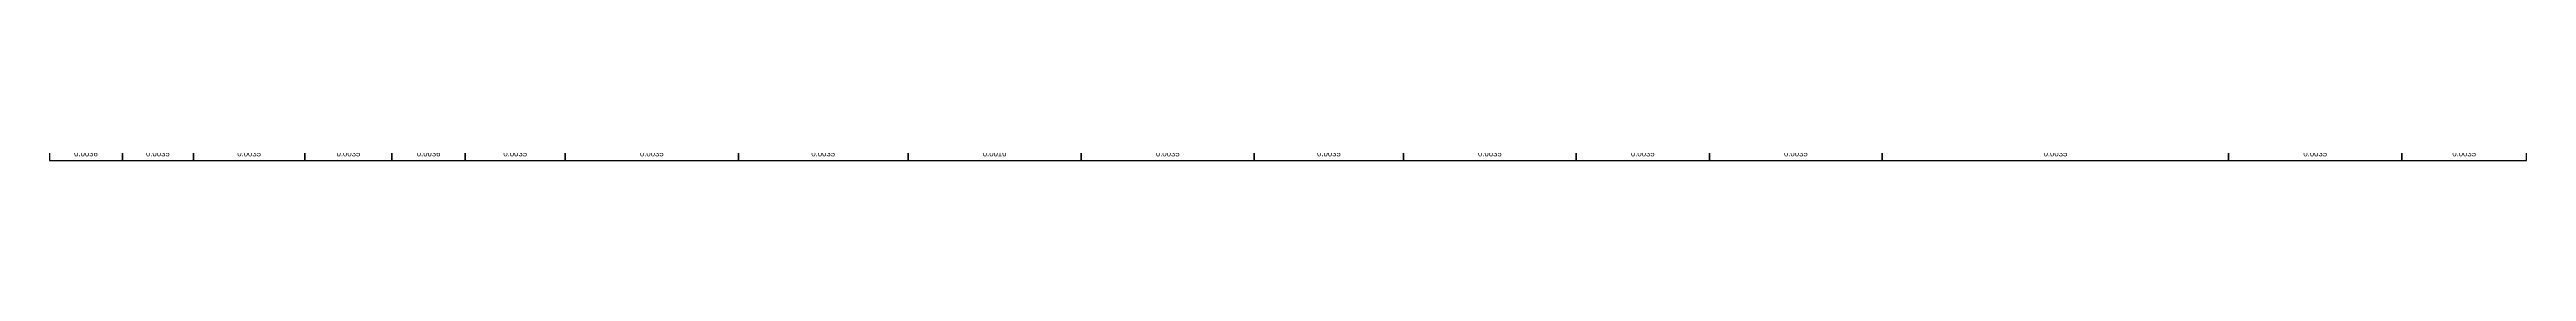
# Model space of a CAD drawing. Extents: x -160 to 364724, y -100 to 7353297.
# Drawn here: x 360157 to 360872, y 7350965 to 7350965 of the extents above; entities that cross this region are included whole.
import ezdxf
from ezdxf.enums import TextEntityAlignment as Align

# ---------------------------------------------------------------- set-up
doc = ezdxf.new("R2010")
doc.units = 0
doc.header["$LTSCALE"] = 5
doc.layers.add('PS_PERFIL_COTA_LIN', color=7, linetype='Continuous')
doc.layers.add('PS_PERFIL_COTA_TXT', color=5, linetype='Continuous')
doc.styles.get("Standard").update_dxf_attribs({"font": 'arial.ttf'})

msp = doc.modelspace()

# ---------------------------------------------------------------- linework, layer by layer
at = {"layer": 'PS_PERFIL_COTA_LIN', "linetype": 'Continuous'}
for points in [[(360156.96, 7350969.353), (360156.96, 7350965.353), (360177.991, 7350965.353), (360177.991, 7350969.353)], [(360177.991, 7350969.353), (360177.991, 7350965.353), (360198.47, 7350965.353), (360198.47, 7350969.353)], [(360198.47, 7350969.353), (360198.47, 7350965.353), (360230.674, 7350965.353), (360230.674, 7350969.353)], [(360230.674, 7350969.353), (360230.674, 7350965.353), (360255.803, 7350965.353), (360255.803, 7350969.353)], [(360255.803, 7350969.353), (360255.803, 7350965.353), (360276.96, 7350965.353), (360276.96, 7350969.353)], [(360276.96, 7350969.353), (360276.96, 7350965.353), (360305.805, 7350965.353), (360305.805, 7350969.353)], [(360305.805, 7350969.353), (360305.805, 7350965.353), (360355.805, 7350965.353), (360355.805, 7350969.353)], [(360355.805, 7350969.353), (360355.805, 7350965.353), (360404.78, 7350965.353), (360404.78, 7350969.353)], [(360404.78, 7350969.353), (360404.78, 7350965.353), (360454.78, 7350965.353), (360454.78, 7350969.353)], [(360454.78, 7350969.353), (360454.78, 7350965.353), (360504.726, 7350965.353), (360504.726, 7350969.353)], [(360504.726, 7350969.353), (360504.726, 7350965.353), (360547.833, 7350965.353), (360547.833, 7350969.353)], [(360547.833, 7350969.353), (360547.833, 7350965.353), (360597.645, 7350965.353), (360597.645, 7350969.353)], [(360597.645, 7350969.353), (360597.645, 7350965.353), (360636.093, 7350965.353), (360636.093, 7350969.353)], [(360636.093, 7350969.353), (360636.093, 7350965.353), (360686.025, 7350965.353), (360686.025, 7350969.353)], [(360686.025, 7350969.353), (360686.025, 7350965.353), (360785.988, 7350965.353), (360785.988, 7350969.353)], [(360785.988, 7350969.353), (360785.988, 7350965.353), (360835.987, 7350965.353), (360835.987, 7350969.353)], [(360835.987, 7350969.353), (360835.987, 7350965.353), (360871.969, 7350965.353), (360871.969, 7350969.353)]]:
    msp.add_lwpolyline(points, close=True, dxfattribs=at)
for points in [[(360156.96, 7350965.353), (360159.935, 7350965.353)], [(360159.935, 7350965.353), (360169.003, 7350965.353)], [(360169.003, 7350965.353), (360176.96, 7350965.353)], [(360177.991, 7350965.353), (360196.96, 7350965.353)], [(360198.47, 7350965.353), (360216.96, 7350965.353)], [(360216.96, 7350965.353), (360230.674, 7350965.353)], [(360236.96, 7350965.353), (360255.803, 7350965.353)], [(360276.96, 7350965.353), (360296.96, 7350965.353)], [(360305.805, 7350965.353), (360316.96, 7350965.353)], [(360316.96, 7350965.353), (360336.96, 7350965.353)], [(360336.96, 7350965.353), (360355.805, 7350965.353)], [(360356.96, 7350965.353), (360376.96, 7350965.353)], [(360376.96, 7350965.353), (360396.96, 7350965.353)], [(360396.96, 7350965.353), (360404.78, 7350965.353)], [(360416.96, 7350965.353), (360436.96, 7350965.353)], [(360454.78, 7350965.353), (360456.96, 7350965.353)], [(360456.96, 7350965.353), (360476.96, 7350965.353)], [(360476.96, 7350965.353), (360496.96, 7350965.353)], [(360496.96, 7350965.353), (360504.726, 7350965.353)], [(360516.96, 7350965.353), (360536.96, 7350965.353)], [(360536.96, 7350965.353), (360547.833, 7350965.353)], [(360556.96, 7350965.353), (360576.96, 7350965.353)], [(360576.96, 7350965.353), (360596.96, 7350965.353)], [(360597.645, 7350965.353), (360616.96, 7350965.353)], [(360616.96, 7350965.353), (360636.093, 7350965.353)], [(360636.96, 7350965.353), (360656.96, 7350965.353)], [(360656.96, 7350965.353), (360676.96, 7350965.353)], [(360676.96, 7350965.353), (360686.025, 7350965.353)], [(360696.96, 7350965.353), (360716.96, 7350965.353)], [(360716.96, 7350965.353), (360736.96, 7350965.353)], [(360736.96, 7350965.353), (360756.96, 7350965.353)], [(360756.96, 7350965.353), (360776.96, 7350965.353)], [(360785.988, 7350965.353), (360796.96, 7350965.353)], [(360796.96, 7350965.353), (360816.96, 7350965.353)], [(360816.96, 7350965.353), (360835.987, 7350965.353)], [(360836.96, 7350965.353), (360856.96, 7350965.353)], [(360856.96, 7350965.353), (360871.969, 7350965.353)]]:
    msp.add_lwpolyline(points, dxfattribs=at)

# ---------------------------------------------------------------- texts
at = {"layer": 'PS_PERFIL_COTA_TXT'}
for s, p in [('0.0036', (360167.476, 7350967.353)), ('0.0035', (360188.23, 7350967.353)), ('0.0035', (360214.572, 7350967.353)), ('0.0035', (360243.238, 7350967.353)), ('0.0036', (360266.382, 7350967.353)), ('0.0035', (360291.382, 7350967.353)), ('0.0035', (360330.805, 7350967.353)), ('0.0035', (360380.292, 7350967.353)), ('0.0010', (360429.78, 7350967.353)), ('0.0035', (360479.753, 7350967.353)), ('0.0035', (360526.279, 7350967.353)), ('0.0035', (360572.739, 7350967.353)), ('0.0035', (360616.869, 7350967.353)), ('0.0035', (360661.059, 7350967.353)), ('0.0035', (360736.007, 7350967.353)), ('0.0035', (360810.988, 7350967.353)), ('0.0035', (360853.978, 7350967.353))]:
    msp.add_text(s, height=1.6, dxfattribs=at).set_placement(p, align=Align.MIDDLE_CENTER)

doc.saveas('drawing.dxf')
